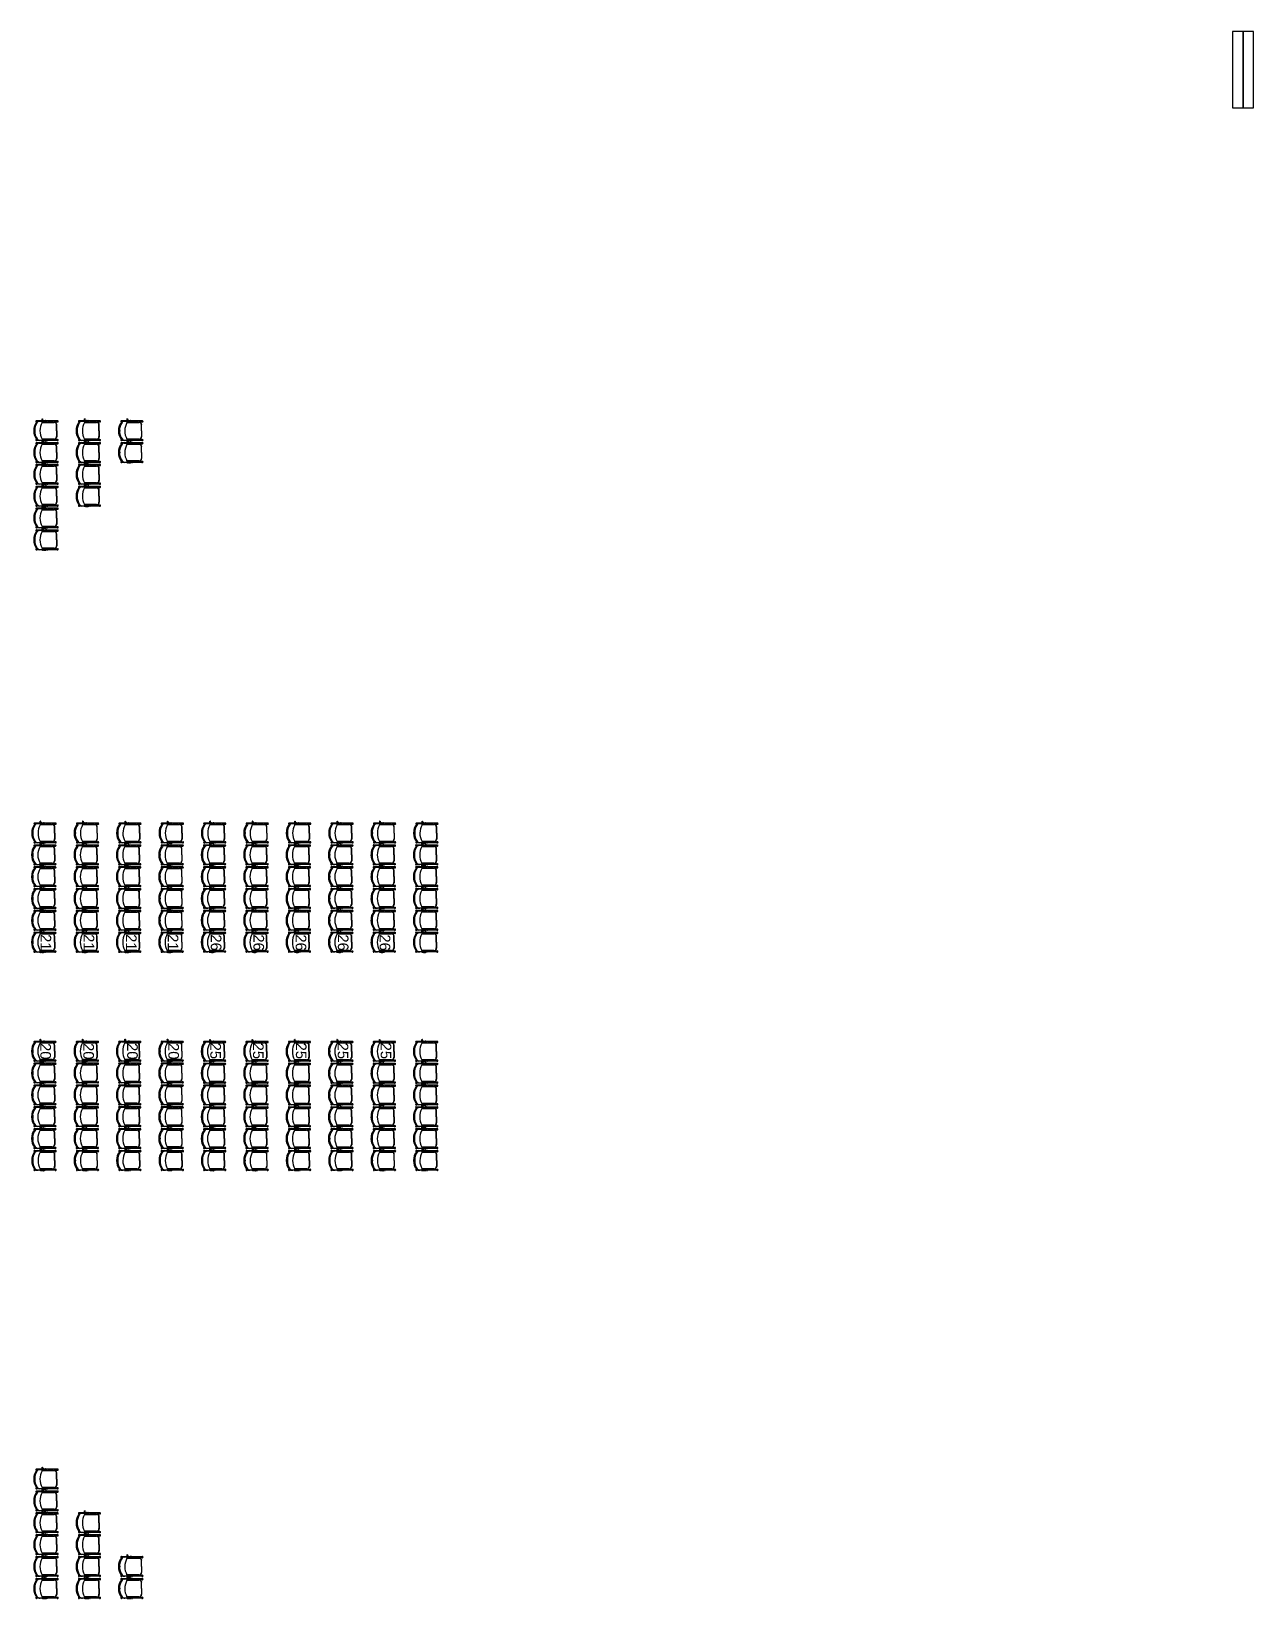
# Model space of a CAD drawing. Header units: millimetres. Extents: x -76108 to 202332, y 27411 to 140378.
# Drawn here: x -76108 to -47306, y 56371 to 93311 of the extents above; entities that cross this region are included whole.
import ezdxf

# ---------------------------------------------------------------- set-up
doc = ezdxf.new("R2010")
doc.units = ezdxf.units.MM
doc.header["$LTSCALE"] = 100
doc.layers.add('Parkettstolar', color=8, linetype='CONTINUOUS')
doc.layers.add('TRAPPSTEG', color=3, linetype='CONTINUOUS')
doc.styles.add('ARIAL', font='arial.ttf')

msp = doc.modelspace()

# ---------------------------------------------------------------- texts
at = {"layer": 'Parkettstolar', "char_height": 250, "attachment_point": 1, "rotation": 270, "style": 'ARIAL'}
for s, heights, insert in [('{\\C7;21}', [-251], (-75641.1, 72033.3)), ('{\\C7;21}', [-251], (-74626.4, 72033.3)), ('{\\C7;21}', [-251], (-73629, 72033.3)), ('{\\C7;21}', [-251], (-72644.4, 72033.3)), ('{\\C7;26}', [-255.3], (-71629.6, 72027.7)), ('{\\C7;26}', [-255.3], (-70624.8, 72027.7)), ('{\\C7;26}', [-255.3], (-69630.1, 72027.7)), ('{\\C7;26}', [-255.3], (-68635.4, 72027.7)), ('{\\C7;26}', [-255.3], (-67650.8, 72027.7)), ('{\\C7;20}', [-255.3], (-75647.3, 69466.7)), ('{\\C7;20}', [-255.3], (-74634.1, 69466.7)), ('{\\C7;20}', [-255.3], (-73601.1, 69466.7)), ('{\\C7;20}', [-255.3], (-72630.4, 69467.3)), ('{\\C7;25}', [-255.3], (-71641.3, 69476.1)), ('{\\C7;25}', [-255.3], (-70635.7, 69476.1)), ('{\\C7;25}', [-255.3], (-69624.9, 69476.1)), ('{\\C7;25}', [-255.3], (-68640.1, 69476.1)), ('{\\C7;25}', [-255.3], (-67626.8, 69476.1))]:
    msp.add_mtext_dynamic_manual_height_columns(s, width=1927.38, gutter_width=14773.5, heights=heights, dxfattribs=dict(at, insert=insert))

# ---------------------------------------------------------------- blocks, each defined once
blk = doc.blocks.new('Parkettstolar')
at = {"layer": 'Parkettstolar'}
for p, q in [((3011, 1643), (3011, 1605)), ((3012, 1676), (3012, 1692)), ((3012, 1674), (3012, 1675)), ((3012, 1675), (3014, 1675)), ((3014, 1674), (3012, 1674)), ((3012, 1674), (3012, 1665)), ((3013, 1648), (3013, 1650)), ((3013, 1642), (3013, 1598)), ((3014, 1675), (3014, 1666)), ((3020, 1695), (3015, 1695)), ((3020, 1678), (3015, 1678)), ((3020, 1676), (3015, 1676)), ((3016, 1665), (3015, 1665)), ((3016, 1663), (3015, 1663)), ((3016, 1604), (3016, 1644)), ((3016, 1604), (3016, 1602)), ((3016, 1604), (3016, 1596)), ((3016, 1602), (3018, 1598)), ((3016, 1596), (3016, 1594)), ((3016, 1594), (3017, 1592)), ((3020, 1670), (3018, 1670)), ((3018, 1670), (3018, 1660)), ((3018, 1598), (3018, 1598)), ((3019, 1595), (3018, 1598)), ((3018, 1598), (3018, 1598)), ((3018, 1578), (3018, 1581)), ((3020, 1578), (3018, 1578)), ((3020, 1593), (3019, 1595)), ((3020, 1754), (3020, 1808)), ((3020, 1578), (3020, 1754)), ((3020, 1330), (3020, 1578)), ((3026, 1754), (3025, 1732)), ((3025, 1732), (3029, 1690)), ((3039, 1680), (3042, 1680)), ((3042, 1680), (3053, 1686)), ((3042, 1680), (3042, 1566)), ((3042, 1566), (3045, 1566)), ((3042, 1566), (3045, 1566)), ((3042, 1551), (3042, 1421)), ((3042, 1551), (3045, 1551)), ((3047, 1683), (3047, 1565)), ((3047, 1565), (3048, 1554)), ((3048, 1554), (3048, 1400)), ((3053, 1400), (3053, 1685)), ((3448, 1685), (3448, 1400)), ((3453, 1683), (3453, 1400)), ((3460, 1566), (3456, 1566)), ((3460, 1551), (3456, 1551)), ((3460, 1680), (3460, 1660)), ((3460, 1660), (3460, 1648)), ((3460, 1648), (3460, 1566)), ((3460, 1551), (3460, 1421)), ((3476, 1732), (3471, 1690)), ((3474, 1754), (3476, 1732)), ((3482, 1808), (3482, 1811)), ((3482, 1754), (3482, 1808)), ((3482, 1334), (3482, 1754)), ((3482, 1695), (3487, 1695)), ((3482, 1678), (3487, 1678)), ((3482, 1676), (3487, 1676)), ((3482, 1670), (3484, 1670)), ((3482, 1578), (3484, 1578)), ((3484, 1670), (3484, 1659)), ((3484, 1659), (3484, 1657)), ((3484, 1657), (3484, 1658)), ((3484, 1658), (3486, 1651)), ((3484, 1585), (3486, 1588)), ((3484, 1581), (3484, 1585)), ((3484, 1578), (3484, 1581)), ((3486, 1661), (3487, 1661)), ((3486, 1651), (3486, 1650)), ((3486, 1650), (3489, 1642)), ((3486, 1644), (3486, 1604)), ((3486, 1604), (3486, 1596)), ((3488, 1662), (3488, 1675)), ((3489, 1642), (3489, 1601)), ((3489, 1601), (3489, 1600)), ((3489, 1600), (3489, 1598)), ((3490, 1692), (3490, 1692)), ((3490, 1692), (3490, 1662)), ((3490, 1683), (3529, 1683)), ((3529, 1675), (3490, 1675)), ((3490, 1642), (3490, 1605)), ((3529, 1683), (3530, 1685)), ((3529, 1683), (3529, 1675)), ((3530, 1685), (3532, 1685)), ((3530, 1673), (3530, 1675)), ((3532, 1673), (3530, 1673)), ((3532, 1685), (3532, 1673)), ((3018, 1328), (3017, 1318)), ((3042, 1421), (3048, 1421)), ((3048, 1406), (3042, 1406)), ((3042, 1406), (3042, 1334)), ((3043, 1328), (3044, 1318)), ((3048, 1421), (3048, 1406)), ((3251, 1345), (3108, 1345)), ((3251, 1339), (3108, 1339)), ((3251, 1345), (3393, 1345)), ((3251, 1339), (3393, 1339)), ((3460, 1421), (3453, 1421)), ((3460, 1406), (3453, 1406)), ((3460, 1406), (3460, 1334))]:
    blk.add_line(p, q, dxfattribs=at)
for centre, radius, start, end in [((3235, 1595), 289, 86.8088, 131.8299), ((3251, 1522), 340, 55.2185, 124.7815), ((3250, 2127), 279, 256.5612, 283.5019), ((3251, 2096), 246, 256.6758, 283.3239), ((3271, 1608), 276, 46.9279, 94.2403), ((3020, 1643), 9.19, 146.7182, 182.4042), ((3019, 1605), 8.32, 176.4708, 215.1415), ((3015, 1692), 2.94, 10.2041, 178.2306), ((3015, 1675), 3.06, 89.685, 165.2026), ((3014, 1666), 2.82, 169.7616, 273.4), ((3033, 1650), 20, 147.6896, 181.398), ((3031, 1642), 18, 149.4013, 179.8709), ((3035, 1599), 22, 182.8524, 210.856), ((3015, 1675), 0.944, 86.581, 179.3999), ((3015, 1666), 1, 177.8608, 269.9018), ((3030, 1817), 14.6, 339.0012, 226.6339), ((2943, 1679), 77.3, 338.7375, 344.3392), ((3022, 1586), 7, 165.4392, 225.5287), ((3022, 1662), 6.85, 135.5881, 222.5879), ((3015, 1666), 1, 4.0925, 6.3343), ((3027, 1643), 11.2, 137.1892, 182.2417), ((2998, 1579), 19.5, 3.1779, 25.5091), ((3007, 1584), 12.1, 3.557, 41.6171), ((3024, 1559), 6.43, 132.4532, 227.5468), ((3031, 1654), 12.9, 152.1729, 207.8271), ((3031, 1811), 11.4, 358.7056, 193.6586), ((3030, 1810), 11.1, 356.9282, 192.8049), ((3022, 1586), 7, 238.2479, 238.3272), ((3115, 1749), 95.1, 139.6505, 176.827), ((3114, 1730), 90.6, 129.0891, 164.8727), ((3041, 1692), 12.8, 192.9605, 258.7149), ((3045, 1563), 3, 336.9468, 90), ((3045, 1554), 3, 270, 0), ((3249, 1330), 406, 60.7801, 118.9322), ((3396, 1737), 79.6, 356.0088, 52.6561), ((3458, 1694), 13.7, 218.2017, 342.8594), ((3456, 1563), 3.66, 96.2783, 158.2598), ((3457, 1556), 4.53, 162.9156, 163.7685), ((3457, 1556), 4.53, 197.0844, 252.9156), ((3472, 1817), 14.6, 313.3596, 200.9615), ((3470, 1654), 12, 150.697, 209.303), ((3470, 1811), 11.4, 346.3414, 181.2945), ((3471, 1810), 11.1, 347.1951, 183.0733), ((3410, 1758), 72.1, 356.9817, 46.0988), ((3470, 1654), 13.4, 333.3232, 26.6768), ((3489, 1593), 7.79, 137.8878, 183.1821), ((3494, 1583), 12.1, 146.1221, 185.0522), ((3477, 1559), 6.8, 316.2443, 44.5117), ((3476, 1604), 9.58, 318.3404, 358.7868), ((3478, 1662), 7.65, 325.6086, 43.2562), ((3477, 1596), 9.01, 321.0699, 0), ((3478, 1586), 7.42, 317.6042, 13.8425), ((3486, 1663), 3.37, 267.0115, 351.1158), ((3467, 1649), 21.8, 356.3589, 30.3536), ((3466, 1599), 22.2, 329.5762, 3.3915), ((3487, 1692), 2.86, 359.7149, 92.7369), ((3487, 1675), 3, 3.022, 90), ((3487, 1675), 0.847, 352.0346, 100.9875), ((3487, 1662), 0.947, 266.7935, 0.1845), ((3479, 1642), 11.5, 2.5458, 30.6741), ((3481, 1606), 9.5, 329.1251, 4.7825), ((3031, 1319), 13.5, 184.5117, 355.4883), ((3031, 1327), 13.6, 150.8768, 177.3617), ((3031, 1331), 11.1, 172.6008, 7.3992), ((3031, 1332), 11, 181.2841, 5.9482), ((3029, 1327), 14.6, 1.8626, 28.3475), ((3109, 1400), 61.1, 179.6473, 271.0065), ((3108, 1400), 55, 180.06, 275.617), ((3391, 1400), 61.7, 268.4245, 358.3725), ((3392, 1401), 55.8, 269.165, 359.1076), ((3525, 1315), 68.1, 164.505, 177.9188), ((3471, 1319), 13.5, 184.5117, 355.4883), ((3471, 1332), 11.1, 173.4052, 10.3942), ((3437, 1319), 46.8, 359.0072, 18.569)]:
    blk.add_arc(centre, radius, start, end, dxfattribs=at)

# ---------------------------------------------------------------- linework, layer by layer
at = {"layer": 'TRAPPSTEG'}
for points in [[(-47556.2, 91510.9), (-47556.2, 93310.9), (-47806.2, 93310.9), (-47806.2, 91510.9)], [(-47306.2, 91510.9), (-47306.2, 93310.9), (-47556.2, 93310.9), (-47556.2, 91510.9)]]:
    msp.add_lwpolyline(points, close=True, dxfattribs=at)

# ---------------------------------------------------------------- block references
at = {"layer": 'Parkettstolar', "rotation": 89.99999999999999}
for p in [(-74169.4, 80646.5), (-73169.8, 80646.5), (-72170.3, 80646.5), (-74169.4, 80132.3), (-73169.8, 80132.3), (-72170.3, 80132.3), (-74169.4, 79618), (-73169.8, 79618), (-74169.4, 79103.2), (-73169.8, 79103.2), (-74169.4, 78588.7), (-74169.4, 78074.3), (-74215.1, 71165.5), (-73215.6, 71165.5), (-72216, 71165.5), (-71216.5, 71165.5), (-70216.9, 71165.5), (-69217.4, 71165.5), (-68217.4, 71165.5), (-67217.4, 71165.5), (-66217.4, 71165.5), (-65217.4, 71165.5), (-74219.2, 70649.4), (-73219.6, 70649.4), (-72220.1, 70649.4), (-71220.5, 70649.4), (-70221, 70650.4), (-69221.4, 70650.4), (-68221.4, 70650.4), (-67221.4, 70650.4), (-66221.4, 70650.4), (-65221.4, 70650.4), (-74219.2, 70135.1), (-73219.6, 70135.1), (-72220.1, 70135.1), (-71220.5, 70135.1), (-70221, 70136.5), (-69221.4, 70136.5), (-68221.4, 70136.5), (-67221.4, 70136.5), (-66221.4, 70136.5), (-65221.4, 70136.5), (-74219.2, 69620.9), (-73219.6, 69620.9), (-72220.1, 69620.9), (-71220.5, 69620.9), (-70221, 69622.3), (-69221.4, 69622.3), (-68221.4, 69622.3), (-67221.4, 69622.3), (-66221.4, 69622.3), (-65221.4, 69622.3), (-74219.2, 69106.1), (-73219.6, 69106.1), (-72220.1, 69106.1), (-71220.5, 69106.1), (-70221, 69108), (-69221.4, 69108), (-68221.4, 69108), (-67221.4, 69108), (-66221.4, 69108), (-65221.4, 69108), (-74219.2, 68591.9), (-73219.6, 68591.9), (-72220.1, 68591.9), (-71220.5, 68591.9), (-70221, 68593.1), (-69221.4, 68593.1), (-68221.4, 68593.1), (-67221.4, 68593.1), (-66221.4, 68593.1), (-65221.4, 68593.1), (-74219.2, 66022.6), (-73219.6, 66022.6), (-72220.1, 66022.6), (-71220.5, 66022.6), (-70221, 66019.6), (-69221.4, 66019.6), (-68221.4, 66019.6), (-67221.4, 66019.6), (-66221.4, 66019.6), (-65221.4, 66019.6), (-74219.2, 65508.3), (-73219.6, 65508.3), (-72220.1, 65508.3), (-71220.5, 65508.3), (-70221, 65504.4), (-69221.4, 65504.4), (-68221.4, 65504.4), (-67221.4, 65504.4), (-66221.4, 65504.4), (-65221.4, 65504.4), (-74219.2, 64993.4), (-73219.6, 64993.4), (-72220.1, 64993.4), (-71220.5, 64993.4), (-70221, 64990.2), (-69221.4, 64990.2), (-68221.4, 64990.2), (-67221.4, 64990.2), (-66221.4, 64990.2), (-65221.4, 64990.2), (-74219.2, 64478.4), (-73219.6, 64478.4), (-72220.1, 64478.4), (-71220.5, 64478.4), (-70221, 64475.8), (-69221.4, 64475.8), (-68221.4, 64475.8), (-67221.4, 64475.8), (-66221.4, 64475.8), (-65221.4, 64475.8), (-74219.2, 63963.5), (-73219.6, 63963.5), (-72220.1, 63963.5), (-71220.5, 63963.5), (-70221, 63961.6), (-69221.4, 63961.6), (-68221.4, 63961.6), (-67221.4, 63961.6), (-66221.4, 63961.6), (-65221.4, 63961.6), (-74215.1, 63447.2), (-73215.6, 63447.2), (-72216, 63447.2), (-71216.5, 63447.2), (-70216.9, 63447.2), (-69217.4, 63447.2), (-68217.4, 63447.2), (-67217.4, 63447.2), (-66217.4, 63447.2), (-65217.4, 63447.2), (-74169.4, 55939.5), (-74169.4, 55423.9), (-74169.4, 54908.6), (-73169.8, 54908.6), (-74169.4, 54392.7), (-73169.8, 54392.7), (-74169.4, 53877.7), (-73169.8, 53877.7), (-72170.3, 53877.7), (-74169.4, 53360), (-73169.8, 53360), (-72170.3, 53360)]:
    msp.add_blockref('Parkettstolar', p, dxfattribs=at)

msp.set_redraw_order([(e.dxf.handle, doc.entitydb.next_handle()) for e in msp.query("TEXT MTEXT ATTDEF DIMENSION ARC_DIMENSION")])  # texts and dimensions are drawn at this point

doc.saveas('drawing.dxf')
